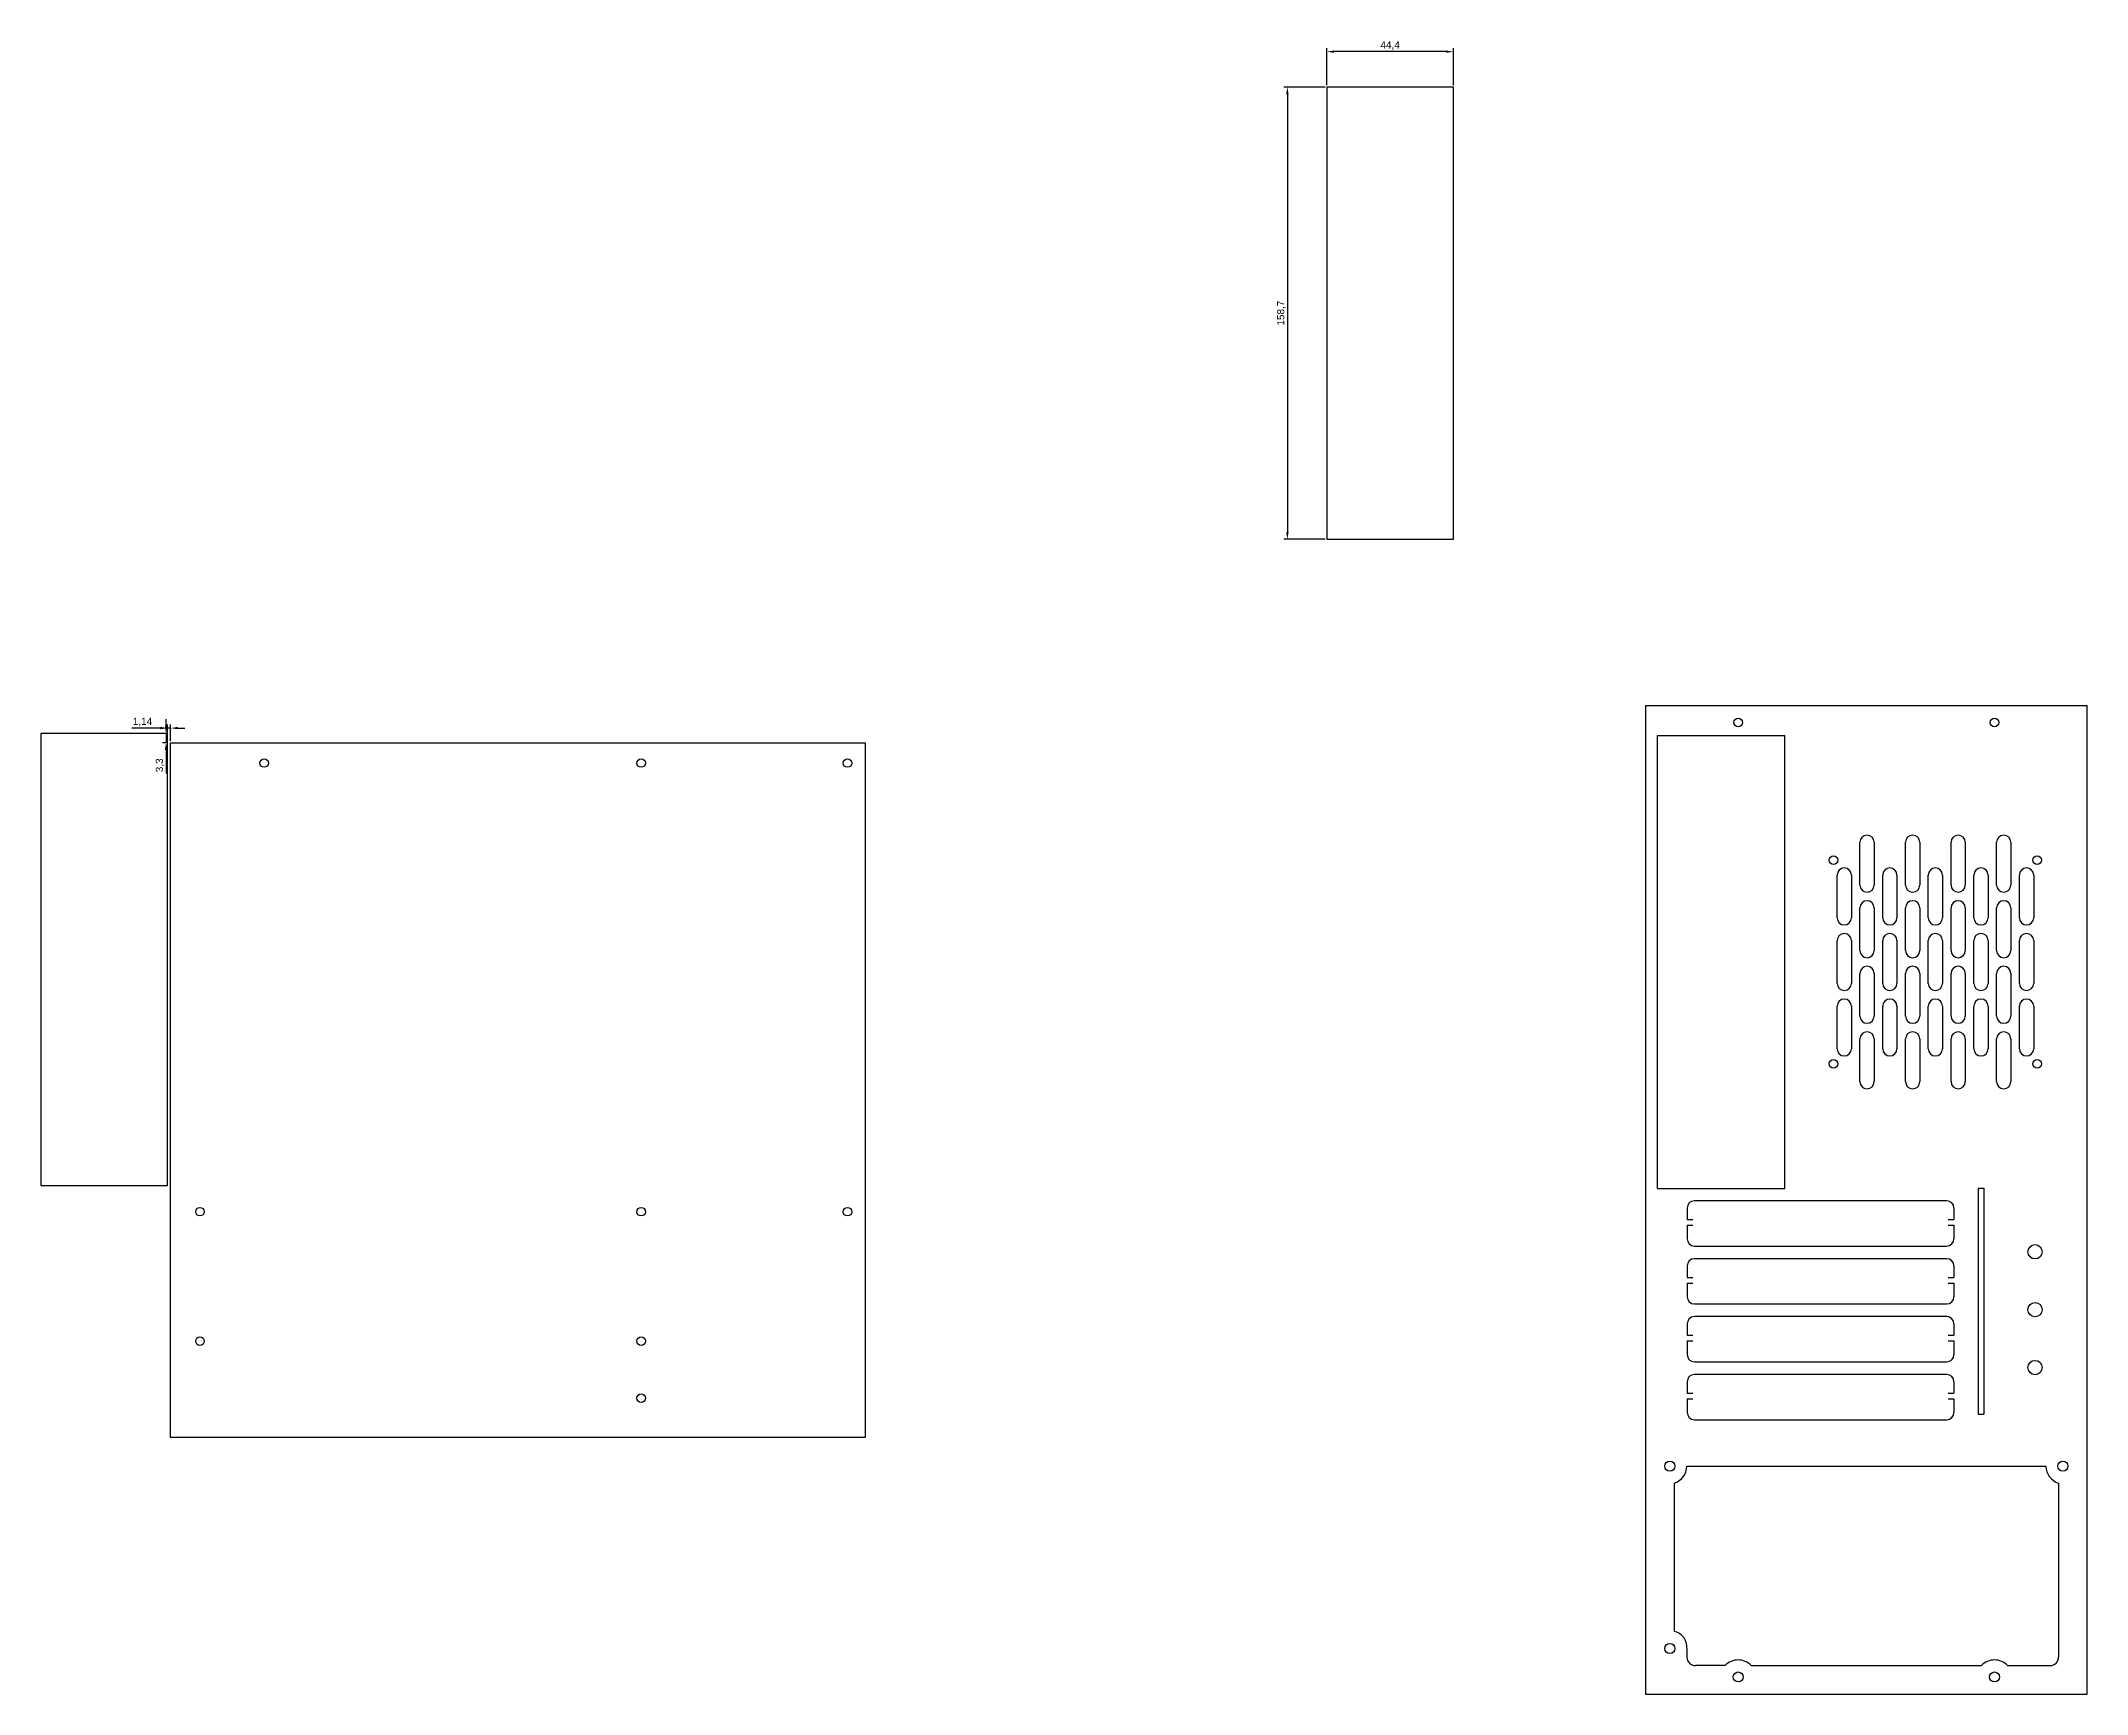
# Model space of a CAD drawing. Header units: millimetres. Extents: x 1161 to 6255, y 1546 to 2671.
# Drawn here: x 1427 to 2145, y 1991 to 2571 of the extents above; entities that cross this region are included whole.
import ezdxf

# ---------------------------------------------------------------- set-up
doc = ezdxf.new("R2010")
doc.units = ezdxf.units.MM
doc.linetypes.add('SLD-Solid', pattern=[0])
doc.styles.get("Standard").update_dxf_attribs({"font": 'arial.ttf'})
doc.dimstyles.new('ISO-25', dxfattribs={"dimtxt": 2.5, "dimasz": 2.5, "dimexe": 1.25, "dimexo": 0.625, "dimtad": 1, "dimtxsty": 'Standard', "dimcen": 2.5, "dimadec": 0, "dimazin": 0, "dimtfac": 1, "dimtmove": 0, "dimatfit": 3, "dimfxl": 1, "dimarcsym": 0})

msp = doc.modelspace()

# ---------------------------------------------------------------- blocks, each defined once
blk = doc.blocks.new('*D73')
at = {"color": 0, "lineweight": -2, "transparency": 16777216}
for p, q in [((1877.7, 2554.77), (1863.2, 2554.77)), ((1864.45, 2552.27), (1864.45, 2398.57)), ((1877.7, 2396.07), (1863.2, 2396.07))]:
    blk.add_line(p, q, dxfattribs=at)
at = {"color": 0, "transparency": 16777216}
for points in [[(1864.04, 2552.27), (1864.87, 2552.27), (1864.45, 2554.77)], [(1864.04, 2398.57), (1864.87, 2398.57), (1864.45, 2396.07)]]:
    blk.add_solid(points, dxfattribs=at)
at = {"layer": 'Defpoints', "color": 0, "transparency": 16777216}
for p in [(1878.33, 2554.77), (1864.45, 2396.07), (1878.33, 2396.07)]:
    blk.add_point(p, dxfattribs=at)
at = {"color": 0, "transparency": 16777216, "insert": (1862.33, 2475.42), "char_height": 2.5, "attachment_point": 5, "rotation": 90}
blk.add_mtext('158,7', dxfattribs=at)
blk = doc.blocks.new('*D74')
at = {"color": 0, "lineweight": -2, "transparency": 16777216}
for p, q in [((1878.33, 2555.4), (1878.33, 2568.45)), ((1920.23, 2567.2), (1880.83, 2567.2)), ((1922.73, 2555.4), (1922.73, 2568.45))]:
    blk.add_line(p, q, dxfattribs=at)
at = {"color": 0, "transparency": 16777216}
for points in [[(1880.83, 2567.62), (1880.83, 2566.78), (1878.33, 2567.2)], [(1920.23, 2567.62), (1920.23, 2566.78), (1922.73, 2567.2)]]:
    blk.add_solid(points, dxfattribs=at)
at = {"layer": 'Defpoints', "color": 0, "transparency": 16777216}
for p in [(1878.33, 2567.2), (1878.33, 2554.77), (1922.73, 2554.77)]:
    blk.add_point(p, dxfattribs=at)
at = {"color": 0, "transparency": 16777216, "insert": (1900.53, 2569.32), "char_height": 2.5, "attachment_point": 5}
blk.add_mtext('44,4', dxfattribs=at)
blk = doc.blocks.new('*D51')
at = {"color": 0, "lineweight": -2, "transparency": 16777216}
for p, q in [((1468.69, 2329.77), (1458.69, 2329.77)), ((1471.19, 2325.23), (1471.19, 2331.02)), ((1472.33, 2329.77), (1471.19, 2329.77)), ((1472.33, 2325.23), (1472.33, 2331.02)), ((1474.83, 2329.77), (1477.33, 2329.77))]:
    blk.add_line(p, q, dxfattribs=at)
at = {"color": 0, "transparency": 16777216}
for points in [[(1468.69, 2330.19), (1468.69, 2329.36), (1471.19, 2329.77)], [(1474.83, 2330.19), (1474.83, 2329.36), (1472.33, 2329.77)]]:
    blk.add_solid(points, dxfattribs=at)
at = {"layer": 'Defpoints', "color": 0, "transparency": 16777216}
for p in [(1471.19, 2329.77), (1471.19, 2324.61), (1472.33, 2324.61)]:
    blk.add_point(p, dxfattribs=at)
at = {"color": 0, "transparency": 16777216, "insert": (1462.44, 2331.9), "char_height": 2.5, "attachment_point": 5}
blk.add_mtext('1,14', dxfattribs=at)
blk = doc.blocks.new('*D52')
at = {"color": 0, "lineweight": -2, "transparency": 16777216}
for p, q in [((1470.56, 2327.91), (1469.47, 2327.91)), ((1470.72, 2330.41), (1470.72, 2332.91)), ((1470.72, 2327.91), (1470.72, 2324.61)), ((1470.56, 2324.61), (1469.47, 2324.61)), ((1470.72, 2322.11), (1470.72, 2313.81))]:
    blk.add_line(p, q, dxfattribs=at)
at = {"color": 0, "transparency": 16777216}
for points in [[(1470.31, 2330.41), (1471.14, 2330.41), (1470.72, 2327.91)], [(1470.31, 2322.11), (1471.14, 2322.11), (1470.72, 2324.61)]]:
    blk.add_solid(points, dxfattribs=at)
at = {"layer": 'Defpoints', "color": 0, "transparency": 16777216}
for p in [(1471.19, 2327.91), (1470.72, 2324.61), (1471.19, 2324.61)]:
    blk.add_point(p, dxfattribs=at)
at = {"color": 0, "transparency": 16777216, "insert": (1468.6, 2316.71), "char_height": 2.5, "attachment_point": 5, "rotation": 90}
blk.add_mtext('3,3', dxfattribs=at)

# ---------------------------------------------------------------- dimensions: what is measured, and where the dimension line sits
for base, p1, p2, picture, middle in [((1878.326, 2567.201), (1922.726, 2554.772), (1878.326, 2554.772), '*D74', (1900.526, 2569.323)), ((1471.187, 2329.773), (1472.327, 2324.609), (1471.187, 2324.609), '*D51', (1462.438, 2331.9))]:
    dim = msp.add_linear_dim(base=base, p1=p1, p2=p2, dimstyle='ISO-25')
    dim.commit()
    dim.dimension.update_dxf_attribs({"geometry": picture, "text_midpoint": middle})
for base, p1, p2, picture, middle in [((1864.453, 2396.072), (1878.326, 2554.772), (1878.326, 2396.072), '*D73', (1862.326, 2475.422)), ((1470.725, 2324.609), (1471.187, 2327.909), (1471.187, 2324.609), '*D52', (1468.597, 2316.709))]:
    dim = msp.add_linear_dim(base=base, p1=p1, p2=p2, angle=90, dimstyle='ISO-25')
    dim.commit()
    dim.dimension.update_dxf_attribs({"geometry": picture, "text_midpoint": middle})

# ---------------------------------------------------------------- linework, layer by layer
for p, q in [((1922.726, 2554.772), (1878.326, 2554.772)), ((1878.326, 2554.772), (1878.326, 2396.072)), ((1922.726, 2396.072), (1922.726, 2554.772)), ((1878.326, 2396.072), (1922.726, 2396.072)), ((1990.241, 2337.709), (1990.241, 1990.713)), ((1990.241, 2337.709), (2145.241, 2337.709)), ((2145.241, 1990.713), (2145.241, 2337.709)), ((1471.187, 2327.909), (1426.787, 2327.909)), ((1426.787, 2327.909), (1426.787, 2169.209)), ((1471.187, 2169.209), (1471.187, 2327.909)), ((1472.327, 2324.609), (1716.167, 2324.609)), ((1472.327, 2080.769), (1472.327, 2324.609)), ((1716.167, 2324.609), (1716.167, 2080.769)), ((2065.49, 2274.676), (2065.49, 2289.676)), ((2070.49, 2289.676), (2070.49, 2274.676)), ((2081.49, 2274.676), (2081.49, 2289.676)), ((2086.49, 2289.676), (2086.49, 2274.676)), ((2097.49, 2274.676), (2097.49, 2289.676)), ((2102.49, 2289.676), (2102.49, 2274.676)), ((2113.49, 2274.676), (2113.49, 2289.676)), ((2118.49, 2289.676), (2118.49, 2274.676)), ((2057.49, 2263.176), (2057.49, 2278.176)), ((2062.49, 2278.176), (2062.49, 2263.176)), ((2073.49, 2263.176), (2073.49, 2278.176)), ((2078.49, 2278.176), (2078.49, 2263.176)), ((2089.49, 2263.176), (2089.49, 2278.176)), ((2094.49, 2278.176), (2094.49, 2263.176)), ((2105.49, 2263.176), (2105.49, 2278.176)), ((2110.49, 2278.176), (2110.49, 2263.176)), ((2121.49, 2263.176), (2121.49, 2278.176)), ((2126.49, 2278.176), (2126.49, 2263.176)), ((2065.49, 2251.676), (2065.49, 2266.676)), ((2070.49, 2266.676), (2070.49, 2251.676)), ((2081.49, 2251.676), (2081.49, 2266.676)), ((2086.49, 2266.676), (2086.49, 2251.676)), ((2097.49, 2251.676), (2097.49, 2266.676)), ((2102.49, 2266.676), (2102.49, 2251.676)), ((2113.49, 2251.676), (2113.49, 2266.676)), ((2118.49, 2266.676), (2118.49, 2251.676)), ((2057.49, 2240.176), (2057.49, 2255.176)), ((2062.49, 2255.176), (2062.49, 2240.176)), ((2073.49, 2240.176), (2073.49, 2255.176)), ((2078.49, 2255.176), (2078.49, 2240.176)), ((2089.49, 2240.176), (2089.49, 2255.176)), ((2094.49, 2255.176), (2094.49, 2240.176)), ((2105.49, 2240.176), (2105.49, 2255.176)), ((2110.49, 2255.176), (2110.49, 2240.176)), ((2121.49, 2240.176), (2121.49, 2255.176)), ((2126.49, 2255.176), (2126.49, 2240.176)), ((2065.49, 2228.676), (2065.49, 2243.676)), ((2070.49, 2243.676), (2070.49, 2228.676)), ((2081.49, 2228.676), (2081.49, 2243.676)), ((2086.49, 2243.676), (2086.49, 2228.676)), ((2097.49, 2228.676), (2097.49, 2243.676)), ((2102.49, 2243.676), (2102.49, 2228.676)), ((2113.49, 2228.676), (2113.49, 2243.676)), ((2118.49, 2243.676), (2118.49, 2228.676)), ((2057.49, 2217.176), (2057.49, 2232.176)), ((2062.49, 2232.176), (2062.49, 2217.176)), ((2073.49, 2217.176), (2073.49, 2232.176)), ((2078.49, 2232.176), (2078.49, 2217.176)), ((2089.49, 2217.176), (2089.49, 2232.176)), ((2094.49, 2232.176), (2094.49, 2217.176)), ((2105.49, 2217.176), (2105.49, 2232.176)), ((2110.49, 2232.176), (2110.49, 2217.176)), ((2121.49, 2217.176), (2121.49, 2232.176)), ((2126.49, 2232.176), (2126.49, 2217.176)), ((2065.49, 2205.676), (2065.49, 2220.676)), ((2070.49, 2220.676), (2070.49, 2205.676)), ((2081.49, 2205.676), (2081.49, 2220.676)), ((2086.49, 2220.676), (2086.49, 2205.676)), ((2097.49, 2205.676), (2097.49, 2220.676)), ((2102.49, 2220.676), (2102.49, 2205.676)), ((2113.49, 2205.676), (2113.49, 2220.676)), ((2118.49, 2220.676), (2118.49, 2205.676)), ((1426.787, 2169.209), (1471.187, 2169.209)), ((2106.973, 2168.277), (2106.973, 2088.902)), ((2106.973, 2168.277), (2108.973, 2168.277)), ((2108.973, 2168.277), (2108.973, 2088.902)), ((2004.831, 2161.292), (2004.831, 2157.292)), ((2004.831, 2157.292), (2006.831, 2157.292)), ((2096.506, 2157.292), (2098.506, 2157.292)), ((2098.506, 2161.292), (2098.506, 2157.292)), ((2004.831, 2155.292), (2004.831, 2150.497)), ((2004.831, 2155.292), (2006.831, 2155.292)), ((2096.506, 2155.292), (2098.506, 2155.292)), ((2098.506, 2155.292), (2098.506, 2150.497)), ((2004.831, 2140.972), (2004.831, 2136.972)), ((2004.831, 2136.972), (2006.831, 2136.972)), ((2004.831, 2134.972), (2004.831, 2130.177)), ((2004.831, 2134.972), (2006.831, 2134.972)), ((2096.506, 2136.972), (2098.506, 2136.972)), ((2096.506, 2134.972), (2098.506, 2134.972)), ((2098.506, 2140.972), (2098.506, 2136.972)), ((2098.506, 2134.972), (2098.506, 2130.177)), ((2004.831, 2120.652), (2004.831, 2116.652)), ((2098.506, 2120.652), (2098.506, 2116.652)), ((2004.831, 2116.652), (2006.831, 2116.652)), ((2004.831, 2114.652), (2004.831, 2109.857)), ((2004.831, 2114.652), (2006.831, 2114.652)), ((2096.506, 2116.652), (2098.506, 2116.652)), ((2096.506, 2114.652), (2098.506, 2114.652)), ((2098.506, 2114.652), (2098.506, 2109.857)), ((2004.831, 2100.332), (2004.831, 2096.332)), ((2098.506, 2100.332), (2098.506, 2096.332)), ((2004.831, 2096.332), (2006.831, 2096.332)), ((2004.831, 2094.332), (2004.831, 2089.537)), ((2004.831, 2094.332), (2006.831, 2094.332)), ((2096.506, 2096.332), (2098.506, 2096.332)), ((2096.506, 2094.332), (2098.506, 2094.332)), ((2098.506, 2094.332), (2098.506, 2089.537)), ((2106.973, 2088.902), (2108.973, 2088.902)), ((1716.167, 2080.769), (1472.327, 2080.769)), ((2004.741, 2070.713), (2130.741, 2070.713)), ((2000.241, 2064.713), (2000.241, 2012.713)), ((2135.241, 2064.713), (2135.241, 2003.713)), ((2004.741, 2006.713), (2004.741, 2003.713)), ((2018.168, 2000.713), (2007.741, 2000.713)), ((2027.314, 2000.713), (2108.168, 2000.713)), ((2117.314, 2000.713), (2132.241, 2000.713)), ((1990.241, 1990.713), (2145.241, 1990.713))]:
    msp.add_line(p, q)
at = {"color": 7, "linetype": 'SLD-Solid'}
for p, q in [((1994.417, 2168.172), (1994.417, 2327.176)), ((1994.417, 2327.176), (2039.121, 2327.176)), ((2039.121, 2168.172), (2039.121, 2327.176)), ((1994.417, 2168.172), (2039.121, 2168.172)), ((2095.966, 2163.832), (2007.371, 2163.832)), ((2007.371, 2147.957), (2095.966, 2147.957)), ((2095.966, 2143.512), (2007.371, 2143.512)), ((2007.371, 2127.637), (2095.966, 2127.637)), ((2095.966, 2123.192), (2007.371, 2123.192)), ((2007.371, 2107.317), (2095.966, 2107.317)), ((2095.966, 2102.872), (2007.371, 2102.872)), ((2007.371, 2086.997), (2095.966, 2086.997))]:
    msp.add_line(p, q, dxfattribs=at)
for centre, radius in [((2022.741, 2331.709), 1.5), ((2112.741, 2331.709), 1.5), ((1505.197, 2317.509), 1.5), ((1637.577, 2317.509), 1.5), ((1709.967, 2317.509), 1.5), ((2056.24, 2283.426), 1.5), ((2127.74, 2283.426), 1.5), ((2056.24, 2211.926), 1.5), ((2127.74, 2211.926), 1.5), ((1482.637, 2160.029), 1.5), ((1637.577, 2160.029), 1.5), ((1709.967, 2160.029), 1.5), ((2126.973, 2145.957), 2.5), ((2126.973, 2125.637), 2.5), ((1482.637, 2114.609), 1.5), ((1637.577, 2114.609), 1.5), ((2126.973, 2105.317), 2.5), ((1637.577, 2094.589), 1.5), ((1998.741, 2070.713), 1.75), ((2136.741, 2070.713), 1.75), ((1998.741, 2006.713), 1.75), ((2022.741, 1996.713), 1.75), ((2112.741, 1996.713), 1.75)]:
    msp.add_circle(centre, radius)
for centre, radius, start, end in [((2067.99, 2289.676), 2.5, 0, 180), ((2083.99, 2289.676), 2.5, 0, 180), ((2099.99, 2289.676), 2.5, 0, 180), ((2115.99, 2289.676), 2.5, 0, 180), ((2059.99, 2278.176), 2.5, 0, 180), ((2075.99, 2278.176), 2.5, 0, 180), ((2091.99, 2278.176), 2.5, 0, 180), ((2107.99, 2278.176), 2.5, 0, 180), ((2123.99, 2278.176), 2.5, 0, 180), ((2067.99, 2274.676), 2.5, 180, 0), ((2083.99, 2274.676), 2.5, 180, 0), ((2099.99, 2274.676), 2.5, 180, 0), ((2115.99, 2274.676), 2.5, 180, 0), ((2059.99, 2263.176), 2.5, 180, 0), ((2067.99, 2266.676), 2.5, 0, 180), ((2075.99, 2263.176), 2.5, 180, 0), ((2083.99, 2266.676), 2.5, 0, 180), ((2091.99, 2263.176), 2.5, 180, 0), ((2099.99, 2266.676), 2.5, 0, 180), ((2107.99, 2263.176), 2.5, 180, 0), ((2115.99, 2266.676), 2.5, 0, 180), ((2123.99, 2263.176), 2.5, 180, 0), ((2059.99, 2255.176), 2.5, 0, 180), ((2075.99, 2255.176), 2.5, 0, 180), ((2091.99, 2255.176), 2.5, 0, 180), ((2107.99, 2255.176), 2.5, 0, 180), ((2123.99, 2255.176), 2.5, 0, 180), ((2067.99, 2251.676), 2.5, 180, 0), ((2083.99, 2251.676), 2.5, 180, 0), ((2099.99, 2251.676), 2.5, 180, 0), ((2115.99, 2251.676), 2.5, 180, 0), ((2067.99, 2243.676), 2.5, 0, 180), ((2083.99, 2243.676), 2.5, 0, 180), ((2099.99, 2243.676), 2.5, 0, 180), ((2115.99, 2243.676), 2.5, 0, 180), ((2059.99, 2240.176), 2.5, 180, 0), ((2059.99, 2232.176), 2.5, 0, 180), ((2075.99, 2240.176), 2.5, 180, 0), ((2075.99, 2232.176), 2.5, 0, 180), ((2091.99, 2240.176), 2.5, 180, 0), ((2091.99, 2232.176), 2.5, 0, 180), ((2107.99, 2240.176), 2.5, 180, 0), ((2107.99, 2232.176), 2.5, 0, 180), ((2123.99, 2240.176), 2.5, 180, 0), ((2123.99, 2232.176), 2.5, 0, 180), ((2067.99, 2228.676), 2.5, 180, 0), ((2083.99, 2228.676), 2.5, 180, 0), ((2099.99, 2228.676), 2.5, 180, 0), ((2115.99, 2228.676), 2.5, 180, 0), ((2067.99, 2220.676), 2.5, 0, 180), ((2083.99, 2220.676), 2.5, 0, 180), ((2099.99, 2220.676), 2.5, 0, 180), ((2115.99, 2220.676), 2.5, 0, 180), ((2059.99, 2217.176), 2.5, 180, 0), ((2075.99, 2217.176), 2.5, 180, 0), ((2091.99, 2217.176), 2.5, 180, 0), ((2107.99, 2217.176), 2.5, 180, 0), ((2123.99, 2217.176), 2.5, 180, 0), ((2067.99, 2205.676), 2.5, 180, 0), ((2083.99, 2205.676), 2.5, 180, 0), ((2099.99, 2205.676), 2.5, 180, 0), ((2115.99, 2205.676), 2.5, 180, 0), ((1998.183, 2070.945), 6.562, 288.280002, 357.980202), ((2137.3, 2070.945), 6.562, 182.019798, 251.719998), ((1998.979, 2007.079), 5.774, 356.366576, 77.373219), ((2007.741, 2003.713), 3, 180, 270), ((2022.741, 1996.446), 6.255, 43.016975, 136.983025), ((2112.741, 1996.446), 6.255, 43.016975, 136.983025), ((2132.241, 2003.713), 3, 270, 0)]:
    msp.add_arc(centre, radius, start, end)
for centre, start, end in [((2007.371, 2161.292), 90, 180), ((2095.966, 2161.292), 0, 90), ((2007.371, 2150.497), 180, 270), ((2095.966, 2150.497), 270, 0), ((2007.371, 2140.972), 90, 180), ((2095.966, 2140.972), 0, 90), ((2007.371, 2130.177), 180, 270), ((2095.966, 2130.177), 270, 0), ((2007.371, 2120.652), 90, 180), ((2095.966, 2120.652), 0, 90), ((2007.371, 2109.857), 180, 270), ((2095.966, 2109.857), 270, 0), ((2007.371, 2100.332), 90, 180), ((2095.966, 2100.332), 0, 90), ((2007.371, 2089.537), 180, 270), ((2095.966, 2089.537), 270, 0)]:
    msp.add_arc(centre, 2.54, start, end, dxfattribs=at)

msp.set_redraw_order([(e.dxf.handle, doc.entitydb.next_handle()) for e in msp.query("TEXT MTEXT ATTDEF DIMENSION ARC_DIMENSION")])  # texts and dimensions are drawn at this point

doc.saveas('drawing.dxf')
